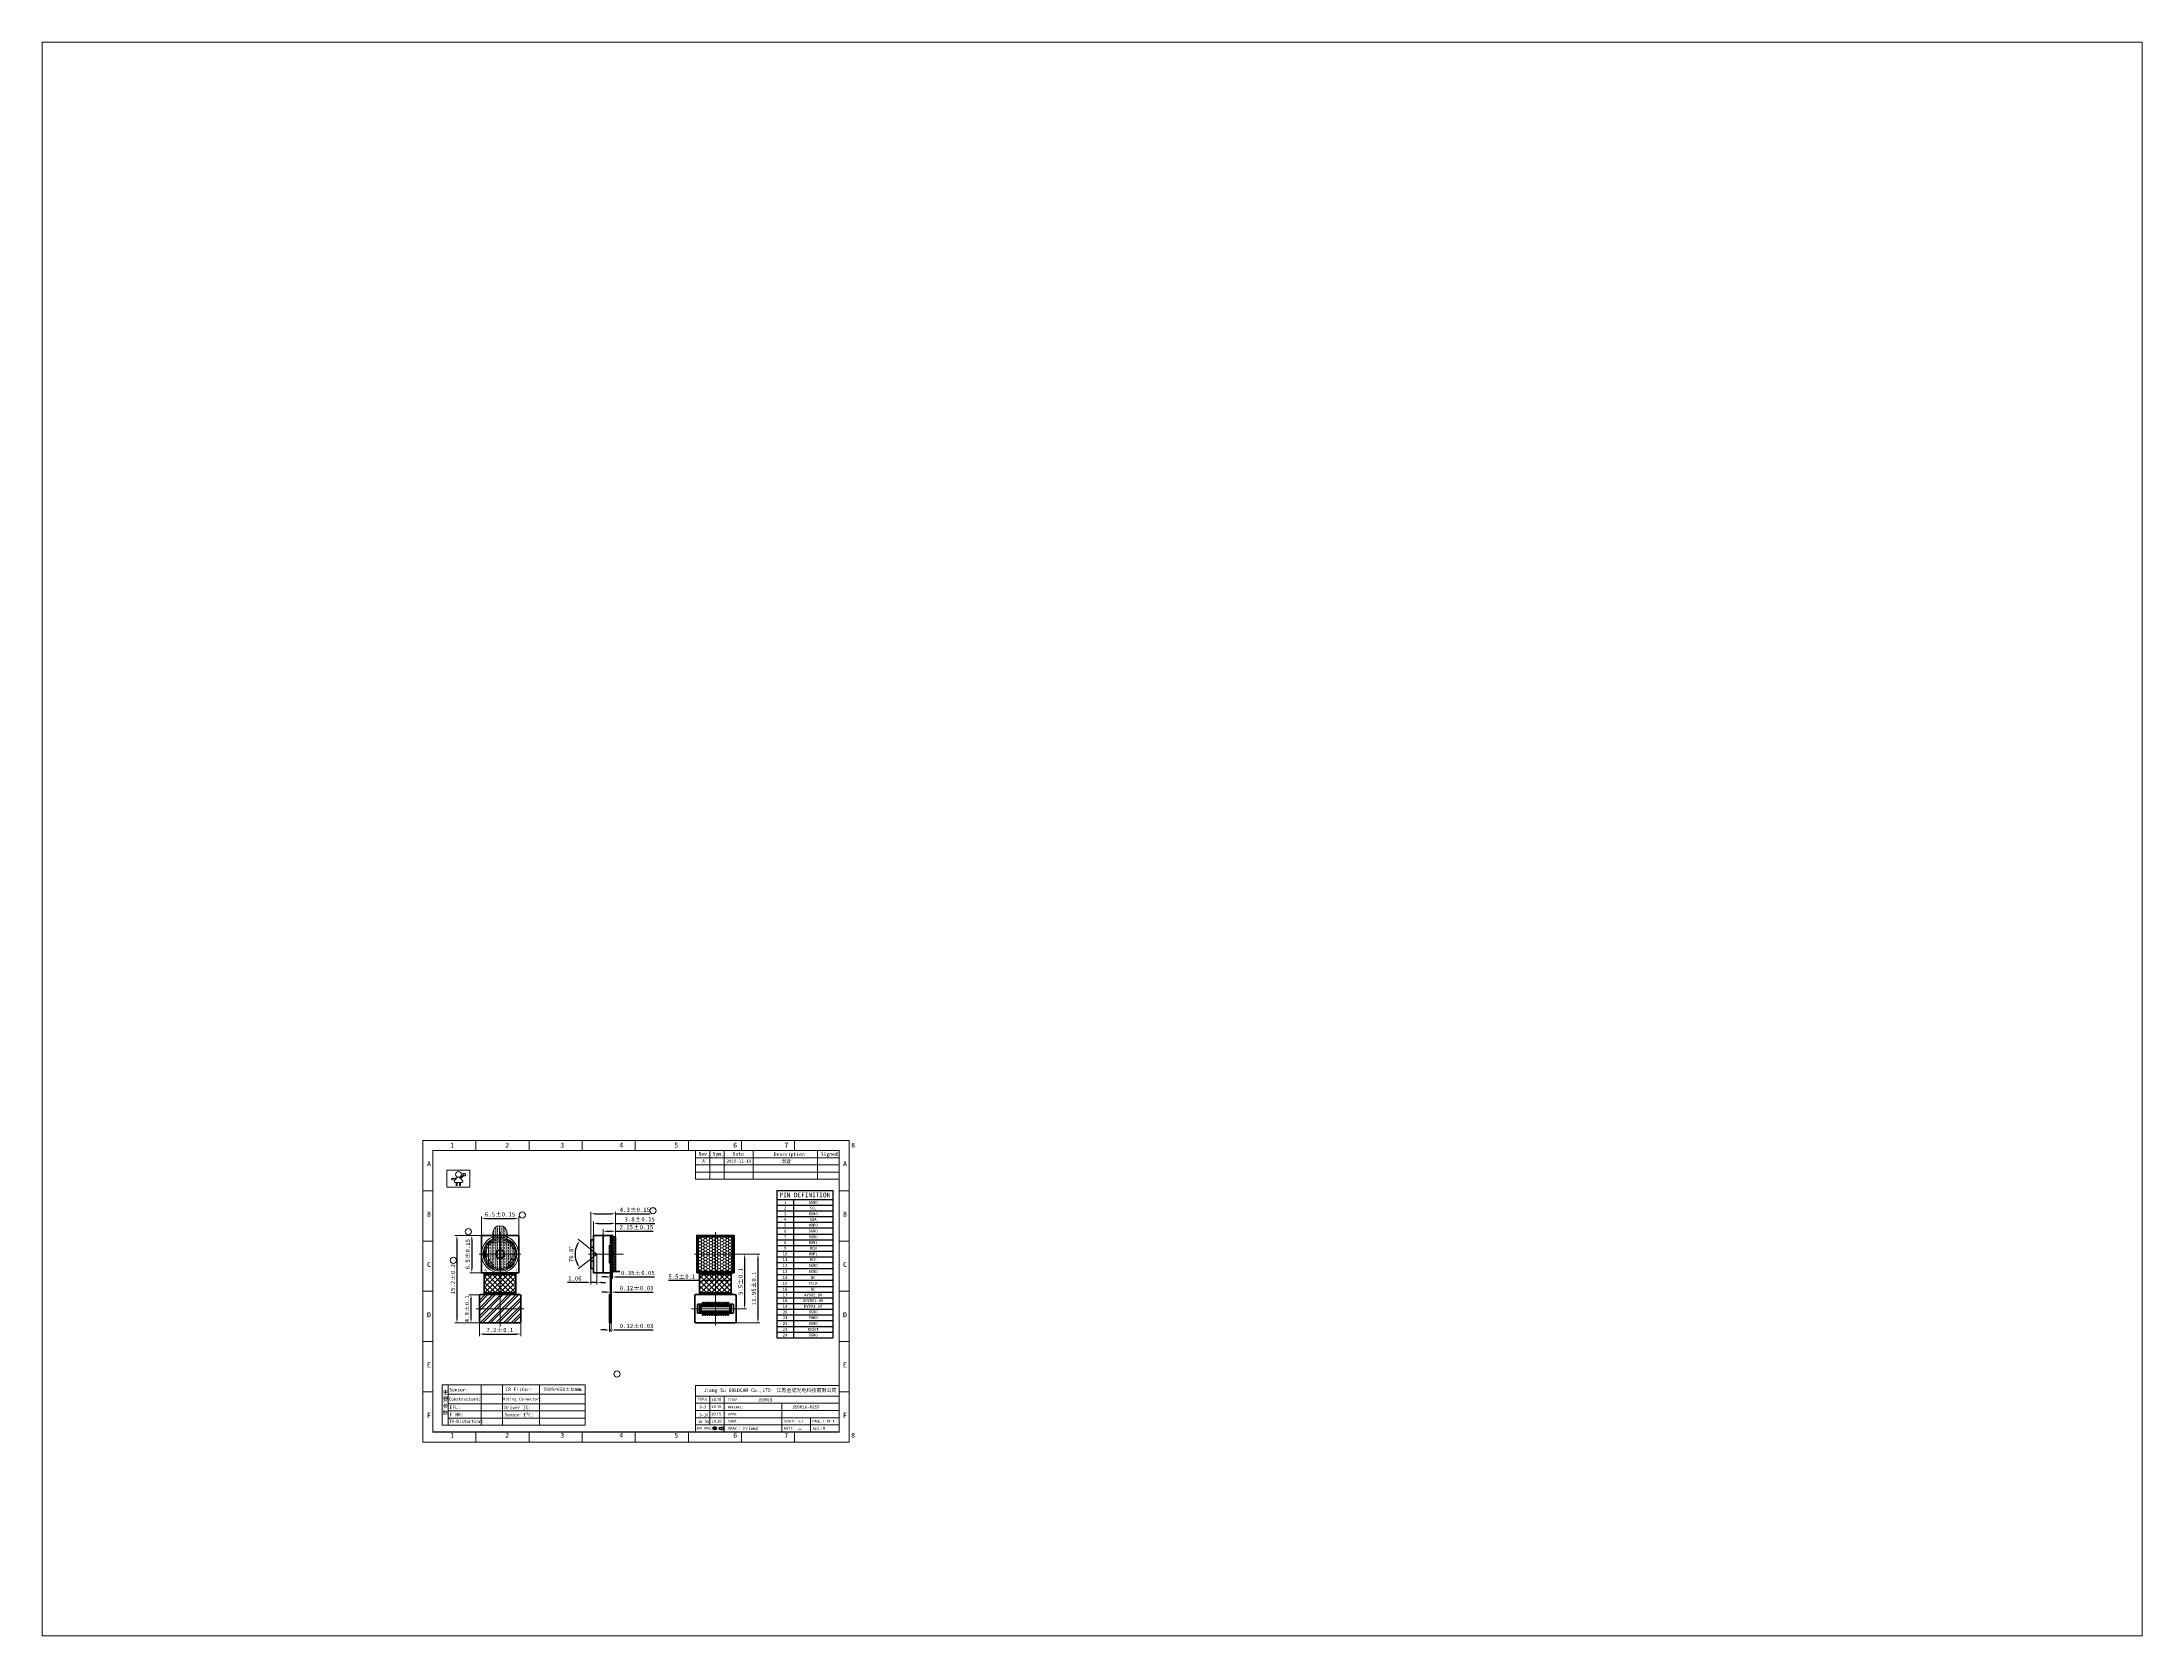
# Paper-space layout '布局' of a CAD drawing. Header units: millimetres. Extents: x 26 to 231, y 20 to 176.
# The model-space entities are those that its viewports show. They can reach past a viewport. Long polylines and large blocks are cut down to what shows.
import ezdxf
from ezdxf.enums import TextEntityAlignment as Align

# ---------------------------------------------------------------- set-up
doc = ezdxf.new("R2010")
doc.units = ezdxf.units.MM
for name, pattern in [('CENTER', [0.6, 0.375, -0.075, 0.075, -0.075]), ('CENTER2', [28.575, 19.05, -3.175, 3.175, -3.175]), ('HIDDEN2', [4.7625, 3.175, -1.5875])]:
    doc.linetypes.add(name, pattern=pattern)
doc.layers.get('0').update_dxf_attribs({"color": 6, "lineweight": 30})
doc.layers.get('Defpoints').update_dxf_attribs({"color": 1, "lineweight": 0})
for name, color, linetype, lineweight in [('中心线', 1, 'CENTER2', 0), ('剖面线', 2, 'Continuous', 0), ('文字', 3, 'Continuous', 0), ('文字 @ 0.2 (2)', 3, 'Continuous', 0), ('文字 @ 1', 3, 'Continuous', 0), ('标注', 3, 'Continuous', 0), ('粗实线', 7, 'Continuous', 30), ('细实线', 7, 'Continuous', 0), ('虚线', 8, 'HIDDEN2', 0), ('轮廓线', 7, 'Continuous', 35)]:
    doc.layers.add(name, color=color, linetype=linetype, lineweight=lineweight)
doc.styles.add('Pad', font='msyh.ttf')
doc.styles.add('ROMANS', font='romans.shx')
doc.styles.get("Standard").update_dxf_attribs({"font": ''})
doc.styles.add('宋体', font='', dxfattribs={"width": 0.75})
doc.styles.get('Standard').set_extended_font_data('SimSun')
doc.styles.get('宋体').set_extended_font_data('SimSun')
doc.dimstyles.new('ISO-25', dxfattribs={"dimtxt": 0.75, "dimasz": 0.75, "dimexe": 0.35, "dimexo": 0, "dimgap": 0.3, "dimtad": 1, "dimdsep": 46, "dimtxsty": 'Standard', "dimcen": 2.5, "dimadec": 0, "dimazin": 0, "dimtfac": 1, "dimtmove": 0, "dimatfit": 3, "dimfxl": 1, "dimlwe": 0, "dimarcsym": 0})

# ---------------------------------------------------------------- blocks, each defined once
blk = doc.blocks.new('shijiao')
at = {"color": 1, "linetype": 'CENTER'}
for p, q in [((584.41, 226.98), (585.95, 226.98)), ((585.11, 227.65), (585.11, 226.31)), ((586.19, 226.98), (587.93, 226.98))]:
    blk.add_line(p, q, dxfattribs=at)
at = {"color": 3, "linetype": 'Continuous', "lineweight": 30}
for p, q in [((586.38, 227.25), (587.61, 227.47)), ((586.38, 227.25), (586.38, 226.71)), ((586.38, 226.71), (587.61, 226.48)), ((587.61, 227.47), (587.61, 226.48))]:
    blk.add_line(p, q, dxfattribs=at)
for radius in [0.497, 0.271]:
    blk.add_circle((585.11, 226.98), radius, dxfattribs=at)
blk = doc.blocks.new('tukuang')
at = {"color": 6, "const_width": 0.188}
blk.add_lwpolyline([(1.75, 1.77), (1.75, 50.77), (72.5, 50.77), (72.5, 1.77), (1.75, 1.77)], dxfattribs=at)
at = {"color": 6}
blk.add_lwpolyline([(1.75, 50.77), (72.5, 50.77), (72.5, 1.77), (1.75, 1.77)], close=True, dxfattribs=at)
at = {"layer": '细实线', "color": 6}
for p, q in [((9.25, 52.52), (9.25, 50.77)), ((18.5, 52.52), (18.5, 50.77)), ((27.75, 52.52), (27.75, 50.77)), ((37, 52.52), (37, 50.77)), ((46.25, 52.52), (46.25, 50.77)), ((55.5, 52.52), (55.5, 50.77)), ((64.75, 52.52), (64.75, 50.77)), ((47.5, 49.52), (72.5, 49.52)), ((47.5, 48.27), (72.5, 48.27)), ((50, 45.77), (50, 50.77)), ((52.5, 45.77), (52.5, 50.77)), ((57.5, 45.77), (57.5, 50.77)), ((68.75, 45.77), (68.75, 50.77)), ((47.5, 47.02), (72.5, 47.02)), ((0, 43.77), (1.75, 43.77)), ((74.25, 43.77), (72.5, 43.77)), ((0, 35.02), (1.75, 35.02)), ((74.25, 35.02), (72.5, 35.02)), ((0, 26.27), (1.82, 26.27)), ((74.25, 26.27), (72.5, 26.27)), ((0, 17.52), (1.75, 17.52)), ((74.25, 17.52), (72.5, 17.52)), ((0, 8.77), (1.75, 8.77)), ((47.5, 8.02), (72.5, 8.02)), ((50, 3.02), (50, 8.02)), ((52.5, 1.77), (52.5, 8.02)), ((74.25, 8.77), (72.5, 8.77)), ((47.5, 6.77), (72.5, 6.77)), ((47.5, 5.52), (72.5, 5.52)), ((47.5, 4.27), (72.5, 4.27)), ((62.5, 1.77), (62.5, 6.77)), ((67.5, 1.77), (67.5, 4.27)), ((9.25, 0.02), (9.25, 1.77)), ((18.5, 0.02), (18.5, 1.77)), ((27.75, 0.02), (27.75, 1.77)), ((37, 0.02), (37, 1.77)), ((37.5, 1.77), (72.5, 1.77)), ((46.25, 0.02), (46.25, 1.77)), ((47.5, 3.02), (72.5, 3.02)), ((52.5, 1.77), (72.5, 1.77)), ((55.5, 0.02), (55.5, 1.77)), ((64.75, 0.02), (64.75, 1.77))]:
    blk.add_line(p, q, dxfattribs=at)
for points in [[(0, 0.02), (74.25, 0.02), (74.25, 52.52), (0, 52.52)], [(72.5, 50.77), (47.5, 50.77), (47.5, 45.77), (72.5, 45.77)], [(72.5, 1.77), (47.5, 1.77), (47.5, 9.89), (72.5, 9.89)]]:
    blk.add_lwpolyline(points, close=True, dxfattribs=at)
at = {"layer": '细实线', "color": 6, "xscale": 0.5686228519427913, "yscale": 0.5686228519428063, "zscale": 0.5686228519428063}
blk.add_blockref('shijiao', (-281.85, -126.65), dxfattribs=at)
at = {"layer": '文字 @ 1', "color": 6, "lineweight": -3, "char_height": 0.5, "width": 2, "attachment_point": 5}
for s, insert in [('Hole', (48.77, 7.53)), ('10-30', (48.89, 3.57)), ('3-10', (48.94, 4.75)), ('0-3', (48.77, 6.15))]:
    blk.add_mtext(s, dxfattribs=dict(at, insert=insert))
at = {"layer": '文字 @ 1', "color": 6, "char_height": 0.5, "width": 2, "attachment_point": 5, "style": 'Pad'}
for s, insert in [('%%P0.10', (51.12, 7.42)), ('%%P0.15', (51.1, 4.92)), ('%%P0.10', (51.12, 6.19)), ('%%P0.20', (51.15, 3.63))]:
    blk.add_mtext(s, dxfattribs=dict(at, insert=insert))
at = {"layer": '细实线', "color": 6}
for s, height, p in [('Jiang Su GOLDCAM Co.,LTD  江苏金成光电科技有限公司', 0.625, (48.85, 8.73)), ('TITLE：', 0.438, (53.06, 7.15)), ('MATERAL：', 0.438, (53.1, 5.89)), ('APPD：', 0.438, (53.17, 4.65)), ('CHKD.：', 0.438, (53.18, 3.45)), ('SCALE：', 0.438, (62.91, 3.43)), ('PAGE：', 0.438, (67.86, 3.45)), ('DRAW.：', 0.438, (53.22, 2.21)), ('UNIT：', 0.438, (62.94, 2.16)), ('REV.：', 0.438, (67.93, 2.13))]:
    blk.add_text(s, height=height, dxfattribs=at).set_placement(p)
at = {"layer": '细实线', "color": 6, "char_height": 0.875, "attachment_point": 1}
for s, insert, width in [('{\\fFangSong|b0|i0|c134|p49;1             2             3              4             5              6            7                8}', (4.77, 52.14), 95.0574), ('{\\fFangSong|b0|i0|c134|p49;A\\P\\P\\P\\P\\P\\PB\\P\\P\\P\\P\\P\\PC\\P\\P\\P\\P\\P\\PD\\P\\P\\P\\P\\P\\PE\\P\\P\\P\\P\\P\\PF}', (0.73, 48.89), 1.3102), ('{\\fFangSong|b0|i0|c134|p49;A\\P\\P\\P\\P\\P\\PB\\P\\P\\P\\P\\P\\PC\\P\\P\\P\\P\\P\\PD\\P\\P\\P\\P\\P\\PE\\P\\P\\P\\P\\P\\PF}', (73.17, 48.89), 1.3102), ('{\\fFangSong|b0|i0|c134|p49;1             2             3              4             5              6            7                8}', (4.77, 1.65), 95.0574)]:
    blk.add_mtext(s, dxfattribs=dict(at, insert=insert, width=width))
at = {"layer": '细实线', "color": 6, "lineweight": 18, "attachment_point": 1, "style": 'ROMANS'}
for s, insert, char_height, width in [('{\\fSimSun|b0|i0|c0|p2;\\C256;Rev.}', (48.01, 50.49), 0.625, 0.9948), ('{\\fSimSun|b0|i0|c0|p2;\\C256;Sym.}', (50.46, 50.5), 0.625, 0.9948), ('{\\fSimSun|b0|i0|c0|p2;\\C256;Data}', (53.94, 50.49), 0.625, 0.9948), ('{\\fSimSun|b0|i0|c134|p2;\\C256;Description}', (61.12, 50.44), 0.625, 0.9948), ('{\\fSimSun|b0|i0|c0|p2;\\C256;Signed}', (69.3, 50.47), 0.625, 0.9948), ('{\\fSimSun|b0|i0|c134|p2;3RD ANGLE}', (47.61, 2.67), 0.4375, 3.9297)]:
    blk.add_mtext(s, dxfattribs=dict(at, insert=insert, char_height=char_height, width=width))
at = {"layer": '细实线', "color": 6}
for tag, p in [('版本2', (48.8, 47.65)), ('版本1', (48.88, 48.95)), ('变更日期1', (55.05, 48.93)), ('变更日期2', (55.05, 47.72)), ('变更内容1', (63.3, 48.87)), ('变更内容2', (63.31, 47.6)), ('标记1', (70.5, 48.96)), ('标记2', (70.54, 47.68)), ('变更日期3', (55.05, 46.44)), ('变更内容3', (63.35, 46.39)), ('标记3', (70.55, 46.4)), ('品名', (59.6, 7.38)), ('类别', (66.69, 6.12))]:
    blk.add_attdef(tag, text='', height=0.55, dxfattribs=at).set_placement(p, align=Align.MIDDLE_CENTER)
blk.add_attdef('版本3', text='', height=0.55, dxfattribs=at).set_placement((48.8, 46.44), align=Align.MIDDLE)
for tag, p in [('审核', (55.76, 3.64)), ('核准', (55.88, 4.87)), ('绘图', (55.79, 2.4)), ('版本', (69.65, 2.45))]:
    blk.add_attdef(tag, text='', height=0.55, dxfattribs=at).set_placement(p, align=Align.MIDDLE_LEFT)
for tag, p, height in [('比例', (65.29, 3.38), 0.438), ('页码', (69.65, 3.44), 0.438), ('单位', (65.34, 2.06), 0.375)]:
    blk.add_attdef(tag, p, '', height=height, dxfattribs=at)
blk = doc.blocks.new('*T34')
at = {"layer": '文字', "color": 0, "linetype": 'ByBlock', "lineweight": -2}
for p, q in [((0, 0), (9.77, 0)), ((0, 0), (0, -25.67)), ((9.77, 0), (9.77, -25.67)), ((0, -1.61), (9.77, -1.61)), ((0, -2.6), (9.77, -2.6)), ((0, -3.58), (9.77, -3.58)), ((2.88, -1.61), (2.88, -25.67)), ((0, -4.57), (9.77, -4.57)), ((0, -5.56), (9.77, -5.56)), ((0, -6.54), (9.77, -6.54)), ((0, -7.61), (9.77, -7.61)), ((0, -8.6), (9.77, -8.6)), ((0, -9.58), (9.77, -9.58)), ((0, -10.57), (9.77, -10.57)), ((0, -11.55), (9.77, -11.55)), ((0, -12.54), (9.77, -12.54)), ((0, -13.61), (9.77, -13.61)), ((0, -14.67), (9.77, -14.67)), ((0, -15.66), (9.77, -15.66)), ((0, -16.73), (9.77, -16.73)), ((0, -17.71), (9.77, -17.71)), ((0, -18.7), (9.77, -18.7)), ((0, -19.68), (9.77, -19.68)), ((0, -20.67), (9.77, -20.67)), ((0, -21.66), (9.77, -21.66)), ((0, -22.64), (9.77, -22.64)), ((0, -23.7), (9.77, -23.7)), ((0, -24.69), (9.77, -24.69)), ((0, -25.67), (9.77, -25.67))]:
    blk.add_line(p, q, dxfattribs=at)
at = {"layer": '文字', "color": 0, "attachment_point": 5}
for s, insert, char_height, width in [('{\\C256;PIN DEFINITION}', (4.88, -0.81), 0.8066, 9.2288), ('2', (1.44, -3.09), 0.538, 2.615), ('1', (1.44, -2.11), 0.538, 2.615), ('DGND', (6.33, -2.11), 0.5, 6.6137), ('SCL', (6.33, -3.09), 0.5, 6.6137), ('3', (1.44, -4.08), 0.538, 2.615), ('4', (1.44, -5.06), 0.538, 2.615), ('5', (1.44, -6.05), 0.538, 2.615), ('6', (1.44, -7.08), 0.538, 2.615), ('MDN0', (6.33, -4.08), 0.5, 6.6137), ('MDP0', (6.33, -6.05), 0.5, 6.6137), ('DGND', (6.33, -7.08), 0.5, 6.6137), ('SDA', (6.33, -5.06), 0.5, 6.6137), ('10', (1.44, -11.06), 0.538, 2.615), ('8', (1.44, -9.09), 0.538, 2.615), ('7', (1.44, -8.1), 0.538, 2.615), ('9', (1.44, -10.07), 0.538, 2.615), ('MDN1', (6.33, -9.09), 0.5, 6.6137), ('MDP1', (6.33, -11.06), 0.5, 6.6137), ('DGND', (6.33, -8.1), 0.5, 6.6137), ('MCN', (6.33, -10.07), 0.5, 6.6137), ('11', (1.44, -12.05), 0.538, 2.615), ('12', (1.44, -13.07), 0.538, 2.615), ('13', (1.44, -14.14), 0.538, 2.615), ('AGND', (6.33, -14.14), 0.5, 6.6137), ('DGND', (6.33, -13.07), 0.5, 6.6137), ('MCP', (6.33, -12.05), 0.5, 6.6137), ('14', (1.44, -15.17), 0.538, 2.615), ('15', (1.44, -16.19), 0.538, 2.615), ('16', (1.44, -17.22), 0.538, 2.615), ('17', (1.44, -18.21), 0.538, 2.615), ('AVDD2.8V', (6.33, -18.21), 0.5, 6.6137), ('XCLK', (6.33, -16.19), 0.5, 6.6137), ('NC', (6.33, -15.17), 0.5, 6.6137), ('NC', (6.33, -17.22), 0.5, 6.6137), ('20', (1.44, -21.16), 0.538, 2.615), ('21', (1.44, -22.15), 0.538, 2.615), ('18', (1.44, -19.19), 0.538, 2.615), ('19', (1.44, -20.18), 0.538, 2.615), ('DOVDD1.8V', (6.33, -19.19), 0.5, 6.6137), ('DVDD1.2V', (6.33, -20.18), 0.5, 6.6137), ('DGND', (6.33, -21.16), 0.5, 6.6137), ('PWDN', (6.33, -22.15), 0.5, 6.6137), ('22', (1.44, -23.17), 0.538, 2.615), ('23', (1.44, -24.19), 0.538, 2.615), ('24', (1.44, -25.18), 0.538, 2.615), ('RESET', (6.33, -24.19), 0.5, 6.6137), ('DGND', (6.33, -23.17), 0.5, 6.6137), ('DGND', (6.33, -25.18), 0.5, 6.6137)]:
    blk.add_mtext(s, dxfattribs=dict(at, insert=insert, char_height=char_height, width=width))
blk = doc.blocks.new('canshu')
at = {"layer": '文字'}
for p, q in [((3.47, 9.34), (3.47, 2.3)), ((28.39, 9.34), (3.47, 9.34)), ((4.49, 9.34), (4.49, 2.3)), ((4.49, 7.69), (28.39, 7.69)), ((10.24, 9.34), (10.24, 2.3)), ((13.99, 9.34), (13.99, 2.3)), ((20.4, 9.34), (20.4, 2.3)), ((28.39, 2.3), (28.39, 9.34)), ((4.49, 6.04), (28.39, 6.04)), ((4.49, 4.8), (28.39, 4.8)), ((3.47, 2.3), (28.39, 2.3)), ((4.49, 3.55), (28.39, 3.55))]:
    blk.add_line(p, q, dxfattribs=at)
at = {"layer": '文字', "attachment_point": 1, "style": '宋体'}
for s, insert, char_height, width in [('{\\W1;主要参数}', (3.53, 8.36), 0.7, 0.6871), ('{\\W1;Sensor:}', (4.71, 8.78), 0.6, 0.6871), ('{\\W1;IR Filter:}', (14.48, 8.83), 0.6, 4.9371), ('{\\W1;T50%=650%%P10mm}', (21.12, 8.85), 0.6, 4.9371), ('{\\W1;Constructure:}', (4.62, 7.13), 0.55, 0.6871), ('{\\W1;EFL:}', (4.77, 5.72), 0.6, 0.6871), ('{\\W1;F NO:}', (4.79, 4.46), 0.6, 2.8821), ('{\\W1;Mating Connector:}', (14.07, 7.1), 0.5, 7.4438), ('{\\W1;Driver IC:}', (14.27, 5.68), 0.6, 4.3312), ('{\\W1;Sensor I²C:}', (14.31, 4.43), 0.6, 5.489), ('{\\W1;TV-Distortion：}', (4.67, 3.25), 0.55, 2.8821)]:
    blk.add_mtext(s, dxfattribs=dict(at, insert=insert, char_height=char_height, width=width))
at = {"layer": '文字'}
for tag, p, height in [('SENSOR', (10.99, 8.06), 0.6), ('CONSTRUCTURE', (11.07, 6.51), 0.5), ('EFL', (11.2, 5.08), 0.6), ('FNO', (11.24, 3.76), 0.6), ('CONNECTOR', (21, 6.52), 0.6), ('DRIVERIC', (21.11, 5.01), 0.6), ('SENSORI2C', (21.15, 3.74), 0.6), ('TV', (11.27, 2.6), 0.6)]:
    blk.add_attdef(tag, p, '', height=height, dxfattribs=at)
blk = doc.blocks.new('*U54')
at = {"layer": '文字'}
ref = blk.add_blockref('canshu', (-0.09, 0.66), dxfattribs=at)
ref.add_attrib('SENSOR', 'OV5670', (10.91, 8.72), dxfattribs={"layer": '文字 @ 0.2 (2)', "height": 0.5})
ref.add_attrib('CONSTRUCTURE', '3P', (10.99, 7.17), dxfattribs={"layer": '文字 @ 0.2 (2)', "height": 0.5})
ref.add_attrib('EFL', '2.26', (11.12, 5.74), dxfattribs={"layer": '文字 @ 0.2 (2)', "height": 0.5})
ref.add_attrib('FNO', '2.2', (11.16, 4.43), dxfattribs={"layer": '文字 @ 0.2 (2)', "height": 0.5})
ref.add_attrib('TV', '<1.5%', (11.18, 3.26), dxfattribs={"layer": '文字 @ 0.2 (2)', "height": 0.5})
ref.add_attrib('CONNECTOR', 'QG1324421Y-M08-7H', (20.92, 7.19), dxfattribs={"layer": '文字 @ 0.2 (2)', "height": 0.5})
ref.add_attrib('DRIVERIC', 'NC', (21.02, 5.68), dxfattribs={"layer": '文字 @ 0.2 (2)', "height": 0.5})
blk = doc.blocks.new('*D38')
at = {"layer": 'Defpoints', "color": 0}
for p in [(16.7, 38.96), (10.2, 35.98), (16.7, 35.98)]:
    blk.add_point(p, dxfattribs=at)
at = {"layer": '标注', "color": 0, "lineweight": 0}
for p, q in [((10.2, 35.98), (10.2, 39.31)), ((16.7, 35.98), (16.7, 39.31))]:
    blk.add_line(p, q, dxfattribs=at)
at = {"layer": '标注', "color": 0, "lineweight": -2}
blk.add_line((10.95, 38.96), (15.95, 38.96), dxfattribs=at)
at = {"layer": '标注', "color": 0}
for points in [[(10.95, 39.08), (10.95, 38.83), (10.2, 38.96)], [(15.95, 39.08), (15.95, 38.83), (16.7, 38.96)]]:
    blk.add_solid(points, dxfattribs=at)
at = {"layer": '标注', "color": 0, "insert": (13.45, 39.66), "char_height": 0.75, "attachment_point": 5}
blk.add_mtext('6.5±0.15', dxfattribs=at)
blk = doc.blocks.new('*D39')
at = {"layer": 'Defpoints', "color": 0}
for p in [(10.2, 35.98), (8.53, 29.48), (10.2, 29.48)]:
    blk.add_point(p, dxfattribs=at)
at = {"layer": '标注', "color": 0, "lineweight": 0}
for p, q in [((10.2, 35.98), (8.18, 35.98)), ((10.2, 29.48), (8.18, 29.48))]:
    blk.add_line(p, q, dxfattribs=at)
at = {"layer": '标注', "color": 0, "lineweight": -2}
blk.add_line((8.53, 35.23), (8.53, 30.23), dxfattribs=at)
at = {"layer": '标注', "color": 0}
for points in [[(8.41, 35.23), (8.66, 35.23), (8.53, 35.98)], [(8.41, 30.23), (8.66, 30.23), (8.53, 29.48)]]:
    blk.add_solid(points, dxfattribs=at)
at = {"layer": '标注', "color": 0, "insert": (7.83, 32.73), "char_height": 0.75, "attachment_point": 5, "rotation": 90}
blk.add_mtext('6.5±0.15', dxfattribs=at)
blk = doc.blocks.new('*D35')
at = {"layer": 'Defpoints', "color": 0}
for p in [(54.56, 32.73), (54.16, 20.78), (58.35, 20.78)]:
    blk.add_point(p, dxfattribs=at)
at = {"layer": '标注', "color": 0, "lineweight": 0}
for p, q in [((54.56, 32.73), (58.7, 32.73)), ((54.16, 20.78), (58.7, 20.78))]:
    blk.add_line(p, q, dxfattribs=at)
at = {"layer": '标注', "color": 0, "lineweight": -2}
blk.add_line((58.35, 31.98), (58.35, 21.53), dxfattribs=at)
at = {"layer": '标注', "color": 0}
for points in [[(58.23, 31.98), (58.48, 31.98), (58.35, 32.73)], [(58.23, 21.53), (58.48, 21.53), (58.35, 20.78)]]:
    blk.add_solid(points, dxfattribs=at)
at = {"layer": '标注', "color": 0, "insert": (57.65, 26.77), "char_height": 0.75, "attachment_point": 5, "rotation": 90}
blk.add_mtext('11.95±0.1', dxfattribs=at)
blk = doc.blocks.new('*D36')
at = {"layer": 'Defpoints', "color": 0}
for p in [(9.85, 20.78), (17.05, 20.78), (17.05, 18.83)]:
    blk.add_point(p, dxfattribs=at)
at = {"layer": '标注', "color": 0, "lineweight": 0}
for p, q in [((9.85, 20.78), (9.85, 18.48)), ((17.05, 20.78), (17.05, 18.48))]:
    blk.add_line(p, q, dxfattribs=at)
at = {"layer": '标注', "color": 0, "lineweight": -2}
blk.add_line((10.6, 18.83), (16.3, 18.83), dxfattribs=at)
at = {"layer": '标注', "color": 0}
for points in [[(10.6, 18.95), (10.6, 18.7), (9.85, 18.83)], [(16.3, 18.95), (16.3, 18.7), (17.05, 18.83)]]:
    blk.add_solid(points, dxfattribs=at)
at = {"layer": '标注', "color": 0, "insert": (13.41, 19.53), "char_height": 0.75, "attachment_point": 5}
blk.add_mtext('7.2±0.1', dxfattribs=at)
blk = doc.blocks.new('*D40')
at = {"layer": 'Defpoints', "color": 0}
for p in [(32.49, 21.03), (32.81, 21.03), (32.81, 19.54)]:
    blk.add_point(p, dxfattribs=at)
at = {"layer": '标注', "color": 0, "lineweight": -2}
for p, q in [((31.74, 19.54), (30.99, 19.54)), ((32.49, 19.54), (32.81, 19.54)), ((33.56, 19.54), (40.12, 19.54))]:
    blk.add_line(p, q, dxfattribs=at)
at = {"layer": '标注', "color": 0, "lineweight": 0}
for p, q in [((32.49, 21.03), (32.49, 19.19)), ((32.81, 21.03), (32.81, 19.19))]:
    blk.add_line(p, q, dxfattribs=at)
at = {"layer": '标注', "color": 0}
for points in [[(31.74, 19.66), (31.74, 19.41), (32.49, 19.54)], [(33.56, 19.66), (33.56, 19.41), (32.81, 19.54)]]:
    blk.add_solid(points, dxfattribs=at)
at = {"layer": '标注', "color": 0, "insert": (37.22, 20.24), "char_height": 0.75, "attachment_point": 5}
blk.add_mtext('0.32±0.03', dxfattribs=at)
blk = doc.blocks.new('*D41')
at = {"layer": 'Defpoints', "color": 0}
for p in [(32.69, 29.48), (33.04, 29.48), (33.04, 28.76)]:
    blk.add_point(p, dxfattribs=at)
at = {"layer": '标注', "color": 0, "lineweight": 0}
for p, q in [((32.69, 29.48), (32.69, 28.41)), ((33.04, 29.48), (33.04, 28.41))]:
    blk.add_line(p, q, dxfattribs=at)
at = {"layer": '标注', "color": 0, "lineweight": -2}
for p, q in [((31.94, 28.76), (31.19, 28.76)), ((32.69, 28.76), (33.04, 28.76)), ((33.79, 28.76), (40.35, 28.76))]:
    blk.add_line(p, q, dxfattribs=at)
at = {"layer": '标注', "color": 0}
for points in [[(31.94, 28.89), (31.94, 28.64), (32.69, 28.76)], [(33.79, 28.89), (33.79, 28.64), (33.04, 28.76)]]:
    blk.add_solid(points, dxfattribs=at)
at = {"layer": '标注', "color": 0, "insert": (37.45, 29.47), "char_height": 0.75, "attachment_point": 5}
blk.add_mtext('0.35±0.05', dxfattribs=at)
blk = doc.blocks.new('dfgd')
at = {"layer": '细实线'}
h = blk.add_hatch(dxfattribs=at)
h.set_pattern_fill('ANSI33', color=5, scale=0.1, angle=45, style=0)
h.paths.add_polyline_path([(528.88, 231.87), (528.88, 230.62, 1), (531.38, 230.62), (531.38, 231.87, 4.159592)])
for p, q in [((528.88, 230.62), (528.88, 231.87)), ((531.38, 230.62), (531.38, 231.87))]:
    blk.add_line(p, q, dxfattribs=at)
for centre, radius, start, end in [((530.13, 234.32), 2.75, 297.0357, 242.9643), ((530.13, 230.62), 1.25, 180, 360)]:
    blk.add_arc(centre, radius, start, end, dxfattribs=at)
blk = doc.blocks.new('*D37')
at = {"layer": 'Defpoints', "color": 0}
for p in [(48.21, 27.88), (53.71, 28.14), (53.71, 27.88)]:
    blk.add_point(p, dxfattribs=at)
at = {"layer": '标注', "color": 0, "lineweight": -2}
for p, q in [((48.21, 28.14), (42.76, 28.14)), ((52.96, 28.14), (48.96, 28.14))]:
    blk.add_line(p, q, dxfattribs=at)
at = {"layer": '标注', "color": 0, "lineweight": 0}
for p, q in [((48.21, 27.88), (48.21, 28.49)), ((53.71, 27.88), (53.71, 28.49))]:
    blk.add_line(p, q, dxfattribs=at)
at = {"layer": '标注', "color": 0}
for points in [[(48.96, 28.27), (48.96, 28.02), (48.21, 28.14)], [(52.96, 28.27), (52.96, 28.02), (53.71, 28.14)]]:
    blk.add_solid(points, dxfattribs=at)
at = {"layer": '标注', "color": 0, "insert": (45.11, 28.84), "char_height": 0.75, "attachment_point": 5}
blk.add_mtext('5.5±0.1', dxfattribs=at)
blk = doc.blocks.new('*D42')
at = {"layer": 'Defpoints', "color": 0}
for p in [(29.26, 39.76), (29.26, 35.23), (33.54, 35.73)]:
    blk.add_point(p, dxfattribs=at)
at = {"layer": '标注', "color": 0, "lineweight": 0}
for p, q in [((29.26, 35.23), (29.26, 40.11)), ((33.54, 35.73), (33.54, 40.11))]:
    blk.add_line(p, q, dxfattribs=at)
at = {"layer": '标注', "color": 0, "lineweight": -2}
for p, q in [((30.01, 39.76), (32.79, 39.76)), ((33.54, 39.76), (39.58, 39.76))]:
    blk.add_line(p, q, dxfattribs=at)
at = {"layer": '标注', "color": 0}
for points in [[(30.01, 39.88), (30.01, 39.63), (29.26, 39.76)], [(32.79, 39.88), (32.79, 39.63), (33.54, 39.76)]]:
    blk.add_solid(points, dxfattribs=at)
at = {"layer": '标注', "color": 0, "insert": (36.93, 40.46), "char_height": 0.75, "attachment_point": 5}
blk.add_mtext('4.3±0.15', dxfattribs=at)
blk = doc.blocks.new('*D43')
at = {"layer": 'Defpoints', "color": 0}
for p in [(32.69, 28.12), (32.81, 28.12), (32.81, 26.12)]:
    blk.add_point(p, dxfattribs=at)
at = {"layer": '标注', "color": 0, "lineweight": -2}
for p, q in [((31.94, 26.12), (31.19, 26.12)), ((32.69, 26.12), (32.81, 26.12)), ((33.56, 26.12), (40.12, 26.12))]:
    blk.add_line(p, q, dxfattribs=at)
at = {"layer": '标注', "color": 0, "lineweight": 0}
for p, q in [((32.69, 28.12), (32.69, 25.77)), ((32.81, 28.12), (32.81, 25.77))]:
    blk.add_line(p, q, dxfattribs=at)
at = {"layer": '标注', "color": 0}
for points in [[(31.94, 26.24), (31.94, 25.99), (32.69, 26.12)], [(33.56, 26.24), (33.56, 25.99), (32.81, 26.12)]]:
    blk.add_solid(points, dxfattribs=at)
at = {"layer": '标注', "color": 0, "insert": (37.22, 26.82), "char_height": 0.75, "attachment_point": 5}
blk.add_mtext('0.12±0.03', dxfattribs=at)
blk = doc.blocks.new('*D44')
at = {"layer": 'Defpoints', "color": 0}
for p in [(10.2, 35.98), (5.94, 20.78), (10.2, 20.78)]:
    blk.add_point(p, dxfattribs=at)
at = {"layer": '标注', "color": 0, "lineweight": 0}
for p, q in [((10.2, 35.98), (5.59, 35.98)), ((10.2, 20.78), (5.59, 20.78))]:
    blk.add_line(p, q, dxfattribs=at)
at = {"layer": '标注', "color": 0, "lineweight": -2}
blk.add_line((5.94, 35.23), (5.94, 21.53), dxfattribs=at)
at = {"layer": '标注', "color": 0}
for points in [[(5.82, 35.23), (6.07, 35.23), (5.94, 35.98)], [(5.82, 21.53), (6.07, 21.53), (5.94, 20.78)]]:
    blk.add_solid(points, dxfattribs=at)
at = {"layer": '标注', "color": 0, "insert": (5.24, 28.38), "char_height": 0.75, "attachment_point": 5, "rotation": 90}
blk.add_mtext('15.2±0.2', dxfattribs=at)
blk = doc.blocks.new('hgjgj')
at = {"color": 0, "lineweight": 0}
for points in [[(114.77, 60.13), (114.71, 60.11), (114.65, 60.08), (114.61, 60.04), (114.58, 59.98), (114.57, 59.92)], [(114.57, 53.82), (114.57, 59.92)], [(114.77, 60.13), (120.87, 60.13)], [(116.62, 58.95), (116.58, 58.99), (116.53, 59), (116.48, 58.99)], [(116.7, 58.82), (116.62, 58.95)], [(116.7, 58.82), (116.73, 58.78), (116.78, 58.77), (116.82, 58.78)], [(118.81, 58.78), (118.6, 58.88), (118.38, 58.95), (118.16, 59), (117.93, 59.02), (117.7, 59.02), (117.48, 58.99), (117.25, 58.95), (117.03, 58.88), (116.82, 58.78)], [(118.81, 58.78), (118.86, 58.77), (118.9, 58.78), (118.94, 58.82)], [(118.94, 58.82), (119.02, 58.95)], [(119.16, 58.99), (119.11, 59), (119.05, 58.99), (119.02, 58.95)], [(121.07, 59.92), (121.06, 59.98), (121.03, 60.04), (120.99, 60.08), (120.93, 60.11), (120.87, 60.13)], [(121.07, 59.92), (121.07, 53.82)], [(115.03, 56.88), (115.94, 56.88)], [(115.94, 56.88), (115.19, 56.88)], [(115.32, 56.98), (115.33, 56.92), (115.37, 56.89), (115.42, 56.88)], [(115.94, 56.88), (115.48, 56.88)], [(115.67, 56.78), (115.65, 56.83), (115.62, 56.86), (115.57, 56.88)], [(115.67, 56.78), (115.69, 56.55), (115.74, 56.33), (115.81, 56.11), (115.9, 55.9), (116.02, 55.7), (116.15, 55.51), (116.3, 55.35), (116.47, 55.19), (116.66, 55.06)], [(116.19, 56.88), (116.07, 56.88)], [(116.19, 56.88), (116.07, 56.88)], [(116.07, 56.88), (116.19, 56.88)], [(116.7, 54.93), (116.62, 54.79)], [(116.7, 54.93), (116.71, 54.97), (116.7, 55.02), (116.66, 55.06)], [(118.97, 55.06), (118.94, 55.02), (118.93, 54.97), (118.94, 54.93)], [(118.94, 54.93), (119.02, 54.79)], [(118.97, 55.06), (119.16, 55.19), (119.33, 55.35), (119.48, 55.51), (119.62, 55.7), (119.74, 55.9), (119.83, 56.11), (119.9, 56.33), (119.95, 56.55), (119.96, 56.78)], [(120.44, 56.88), (119.69, 56.88)], [(119.69, 56.88), (120.6, 56.88)], [(120.06, 56.88), (120.02, 56.86), (119.98, 56.83), (119.96, 56.78)], [(120.06, 56.88), (120.22, 56.88)], [(120.22, 56.88), (120.27, 56.89), (120.3, 56.92), (120.31, 56.98)], [(114.57, 53.82), (114.58, 53.76), (114.61, 53.7), (114.65, 53.66), (114.71, 53.63), (114.77, 53.62)], [(116.05, 53.62), (114.77, 53.62)], [(120.87, 53.62), (116.05, 53.62)], [(116.62, 54.79), (116.6, 54.75), (116.62, 54.7), (116.66, 54.66)], [(118.98, 54.66), (119.02, 54.7), (119.03, 54.75), (119.02, 54.79)], [(120.87, 53.62), (120.93, 53.63), (120.99, 53.66), (121.03, 53.7), (121.06, 53.76), (121.07, 53.82)]]:
    blk.add_lwpolyline(points, dxfattribs=at)
for centre, radius in [((117.82, 56.88), 3.25), ((117.82, 56.87), 2.75), ((117.82, 56.88), 2.5), ((117.82, 56.88), 2.5), ((117.82, 56.87), 0.791), ((117.82, 56.87), 0.662)]:
    blk.add_circle(centre, radius, dxfattribs=at)
blk.add_ellipse((117.82, 56.88), major_axis=(-2.95, 0), ratio=0.998957, start_param=0, end_param=6.283185, dxfattribs=at)
at = {"layer": '中心线'}
for p, q in [((117.82, 60.45), (117.82, 53.3)), ((114.24, 56.87), (121.39, 56.87))]:
    blk.add_line(p, q, dxfattribs=at)
at = {"color": 0, "char_height": 0.5338, "attachment_point": 7}
for s, insert in [('{\\fTimes New Roman|b0|i0|c186|p18;A}', (114.97, 53.81)), ('{\\fTimes New Roman|b0|i0|c0;1}', (120.48, 53.81))]:
    blk.add_mtext(s, dxfattribs=dict(at, insert=insert))
blk = doc.blocks.new('*D46')
at = {"layer": 'Defpoints', "color": 0}
for p in [(29.26, 30.23), (30.32, 32.73), (29.26, 27.82)]:
    blk.add_point(p, dxfattribs=at)
at = {"layer": '标注', "color": 0, "lineweight": 0}
for p, q in [((29.26, 30.23), (29.26, 27.47)), ((30.32, 32.73), (30.32, 27.47))]:
    blk.add_line(p, q, dxfattribs=at)
at = {"layer": '标注', "color": 0, "lineweight": -2}
for p, q in [((28.51, 27.82), (25.2, 27.82)), ((30.32, 27.82), (29.26, 27.82)), ((31.07, 27.82), (31.82, 27.82))]:
    blk.add_line(p, q, dxfattribs=at)
at = {"layer": '标注', "color": 0}
for points in [[(28.51, 27.94), (28.51, 27.69), (29.26, 27.82)], [(31.07, 27.94), (31.07, 27.69), (30.32, 27.82)]]:
    blk.add_solid(points, dxfattribs=at)
at = {"layer": '标注', "color": 0, "insert": (26.48, 28.49), "char_height": 0.75, "attachment_point": 5}
blk.add_mtext('1.06', dxfattribs=at)
blk = doc.blocks.new('*D47')
at = {"layer": 'Defpoints', "color": 0}
for p in [(26.6, 33.58), (28.9, 33.86), (28.9, 31.61), (30.32, 32.73), (30.32, 32.73)]:
    blk.add_point(p, dxfattribs=at)
at = {"layer": '标注', "color": 0, "lineweight": 0}
for p, q in [((28.9, 33.86), (27.06, 35.32)), ((28.9, 31.61), (27.06, 30.15))]:
    blk.add_line(p, q, dxfattribs=at)
at = {"layer": '标注', "color": 0, "lineweight": -2}
blk.add_arc((30.32, 32.73), 3.81, 152.9006, 207.0994, dxfattribs=at)
at = {"layer": '标注', "color": 0}
for points in [[(26.82, 34.54), (27.03, 34.4), (27.33, 35.1)], [(27.03, 31.07), (26.82, 30.93), (27.33, 30.37)]]:
    blk.add_solid(points, dxfattribs=at)
at = {"layer": '标注', "color": 0, "insert": (25.83, 32.73), "char_height": 0.75, "attachment_point": 5, "rotation": 90}
blk.add_mtext('76.8°', dxfattribs=at)
blk = doc.blocks.new('*D48')
at = {"layer": 'Defpoints', "color": 0}
for p in [(10.22, 25.68), (8.39, 20.78), (10.2, 20.78)]:
    blk.add_point(p, dxfattribs=at)
at = {"layer": '标注', "color": 0, "lineweight": 0}
for p, q in [((10.22, 25.68), (8.04, 25.68)), ((10.2, 20.78), (8.04, 20.78))]:
    blk.add_line(p, q, dxfattribs=at)
at = {"layer": '标注', "color": 0, "lineweight": -2}
blk.add_line((8.39, 24.93), (8.39, 21.53), dxfattribs=at)
at = {"layer": '标注', "color": 0}
for points in [[(8.27, 24.93), (8.52, 24.93), (8.39, 25.68)], [(8.27, 21.53), (8.52, 21.53), (8.39, 20.78)]]:
    blk.add_solid(points, dxfattribs=at)
at = {"layer": '标注', "color": 0, "insert": (7.69, 23.23), "char_height": 0.75, "attachment_point": 5, "rotation": 90}
blk.add_mtext('4.9±0.1', dxfattribs=at)
blk = doc.blocks.new('*D51')
at = {"layer": 'Defpoints', "color": 0}
for p in [(33.54, 38.09), (29.74, 35.98), (33.54, 35.73)]:
    blk.add_point(p, dxfattribs=at)
at = {"layer": '标注', "color": 0, "lineweight": 0}
for p, q in [((29.74, 35.98), (29.74, 38.44)), ((33.54, 35.73), (33.54, 38.44))]:
    blk.add_line(p, q, dxfattribs=at)
at = {"layer": '标注', "color": 0, "lineweight": -2}
for p, q in [((30.49, 38.09), (32.79, 38.09)), ((33.54, 38.09), (40.41, 38.09))]:
    blk.add_line(p, q, dxfattribs=at)
at = {"layer": '标注', "color": 0}
for points in [[(30.49, 38.22), (30.49, 37.97), (29.74, 38.09)], [(32.79, 38.22), (32.79, 37.97), (33.54, 38.09)]]:
    blk.add_solid(points, dxfattribs=at)
at = {"layer": '标注', "color": 0, "insert": (37.77, 38.8), "char_height": 0.75, "attachment_point": 5}
blk.add_mtext('3.8±0.15', dxfattribs=at)
blk = doc.blocks.new('*D52')
at = {"layer": 'Defpoints', "color": 0}
for p in [(54.56, 32.73), (55.12, 23.23), (56.03, 23.23)]:
    blk.add_point(p, dxfattribs=at)
at = {"layer": '标注', "color": 0, "lineweight": 0}
for p, q in [((54.56, 32.73), (56.38, 32.73)), ((55.12, 23.23), (56.38, 23.23))]:
    blk.add_line(p, q, dxfattribs=at)
at = {"layer": '标注', "color": 0, "lineweight": -2}
blk.add_line((56.03, 31.98), (56.03, 23.98), dxfattribs=at)
at = {"layer": '标注', "color": 0}
for points in [[(55.91, 31.98), (56.16, 31.98), (56.03, 32.73)], [(55.91, 23.98), (56.16, 23.98), (56.03, 23.23)]]:
    blk.add_solid(points, dxfattribs=at)
at = {"layer": '标注', "color": 0, "insert": (55.33, 27.98), "char_height": 0.75, "attachment_point": 5, "rotation": 90}
blk.add_mtext('9.5±0.1', dxfattribs=at)
blk = doc.blocks.new('*D53')
at = {"layer": 'Defpoints', "color": 0}
for p in [(33.54, 36.72), (31.39, 35.98), (33.54, 35.73)]:
    blk.add_point(p, dxfattribs=at)
at = {"layer": '标注', "color": 0, "lineweight": 0}
for p, q in [((31.39, 35.98), (31.39, 37.07)), ((33.54, 35.73), (33.54, 37.07))]:
    blk.add_line(p, q, dxfattribs=at)
at = {"layer": '标注', "color": 0, "lineweight": -2}
for p, q in [((32.14, 36.72), (32.79, 36.72)), ((33.54, 36.72), (40.1, 36.72))]:
    blk.add_line(p, q, dxfattribs=at)
at = {"layer": '标注', "color": 0}
for points in [[(32.14, 36.85), (32.14, 36.6), (31.39, 36.72)], [(32.79, 36.85), (32.79, 36.6), (33.54, 36.72)]]:
    blk.add_solid(points, dxfattribs=at)
at = {"layer": '标注', "color": 0, "insert": (37.19, 37.42), "char_height": 0.75, "attachment_point": 5}
blk.add_mtext('2.15±0.15', dxfattribs=at)

msp = doc.modelspace()

# ---------------------------------------------------------------- hatches: boundary and pattern name
at = {"layer": '剖面线'}
h = msp.add_hatch(dxfattribs=at)
h.set_pattern_fill('ANSI34', color=256, scale=0.05, style=0)
h.set_pattern_definition([(45, (-89.1858, -7e-15), (-0.673519, 0.673519), []), (45, (-88.9613, -7e-15), (-0.673519, 0.673519), []), (45, (-88.7368, -7e-15), (-0.673519, 0.673519), []), (45, (-88.51225, -7e-15), (-0.673519, 0.673519), [])])
h.paths.add_polyline_path([(33.037, 32.735), (32.807, 32.735), (32.807, 29.485), (33.037, 29.485)])
h.paths.add_polyline_path([(33.037, 35.735), (33.037, 35.985), (32.807, 35.985), (32.807, 32.735), (32.968, 32.735), (33.037, 32.735)])
h = msp.add_hatch(dxfattribs=at)
h.set_pattern_fill('HONEY', color=256, scale=0.1, style=0)
h.set_pattern_definition([(0, (0.021, -0.25), (0.47625, 0.274963), [0.3175, -0.635]), (120, (0.021, -0.25), (-0.47625, 0.2749631), [0.3175, -0.635]), (60, (0.021, -0.25), (6e-08, 0.5499261), [-0.635, 0.3175])])
h.paths.add_polyline_path([(33.537, 32.735), (33.037, 32.735), (33.037, 29.735), (33.537, 29.735)])
h.paths.add_polyline_path([(33.037, 32.735), (33.537, 32.735), (33.537, 35.735), (33.037, 35.735)])
h = msp.add_hatch(dxfattribs=at)
h.set_pattern_fill('HONEY', color=256, scale=0.1, style=0)
h.paths.add_polyline_path([(50.959, 35.735), (47.959, 35.735), (47.959, 32.735), (50.959, 32.735)])
h.paths.add_polyline_path([(53.959, 32.735), (53.959, 35.735), (50.959, 35.735), (50.959, 32.735)])
h.paths.add_polyline_path([(50.959, 29.735), (53.959, 29.735), (53.959, 32.735), (50.959, 32.735)])
h.paths.add_polyline_path([(50.959, 32.735), (47.959, 32.735), (47.959, 29.735), (50.959, 29.735)])
h = msp.add_hatch(dxfattribs=at)
h.set_pattern_fill('ANSI32', color=256, scale=0.1, style=0)
h.paths.add_polyline_path([(17.045, 25.485, 0.4142136), (16.845, 25.685), (16.495, 25.685), (13.445, 25.685), (13.445, 23.235), (17.045, 23.235)])
h.paths.add_polyline_path([(17.045, 23.235), (13.445, 23.235), (13.445, 20.785), (16.845, 20.785, 0.4142136), (17.045, 20.985)])
h.paths.add_polyline_path([(13.445, 23.235), (9.845, 23.235), (9.845, 20.985, 0.4142136), (10.045, 20.785), (13.445, 20.785)])
h.paths.add_polyline_path([(13.445, 25.685), (10.395, 25.685), (10.045, 25.685, 0.4142136), (9.845, 25.485), (9.845, 23.235), (13.445, 23.235)])
h = msp.add_hatch(dxfattribs=at)
h.set_pattern_fill('ANSI37', color=256, scale=0.2, style=0)
h.paths.add_polyline_path([(10.695, 29.185), (10.695, 25.985), (13.445, 25.985), (13.445, 29.185)])
h.paths.add_polyline_path([(13.445, 25.985), (16.195, 25.985), (16.195, 29.185), (13.445, 29.185), (13.445, 29.161)])
h = msp.add_hatch(dxfattribs=at)
h.set_pattern_fill('ANSI37', color=256, scale=0.2, style=0)
h.paths.add_polyline_path([(48.209, 29.185), (48.209, 25.985), (50.959, 25.985), (50.959, 29.185)])
h.paths.add_polyline_path([(50.959, 29.185), (50.959, 25.985), (53.709, 25.985), (53.709, 29.185)])

# ---------------------------------------------------------------- linework, layer by layer
at = {"layer": '中心线', "ltscale": 0.5}
msp.add_line((13.445, 36.565), (13.445, 20.154), dxfattribs=at)
at = {"layer": '中心线'}
for p, q in [((50.959, 36.565), (50.959, 20.329)), ((9.82, 32.735), (17.07, 32.735)), ((28.871, 32.735), (32.968, 32.735)), ((29.017, 32.735), (34.957, 32.735)), ((54.561, 32.735), (47.311, 32.735)), ((9.291, 23.235), (17.6, 23.235)), ((46.793, 23.235), (55.125, 23.235)), ((47.609, 23.235), (54.309, 23.235)), ((50.959, 24.377), (50.959, 22.092))]:
    msp.add_line(p, q, dxfattribs=at)
at = {"layer": '文字', "color": 2}
for p, q in [((5.993, 46.033), (5.287, 45.88)), ((5.842, 45.875), (5.308, 45.759)), ((6.068, 46.119), (5.53, 45.537)), ((5.663, 45.232), (6.773, 45.232)), ((5.837, 44.738), (5.837, 45.232)), ((5.905, 44.669), (5.936, 44.669)), ((6.004, 44.738), (6.004, 45.232)), ((6.903, 45.541), (6.332, 46.123)), ((6.4, 44.738), (6.4, 45.232)), ((6.431, 46.026), (7.018, 46.467)), ((6.498, 44.669), (6.468, 44.669)), ((7.035, 46.326), (6.559, 45.892)), ((6.567, 44.738), (6.567, 45.232)), ((7.018, 46.467), (6.964, 46.779)), ((7, 46.8), (7.106, 46.711)), ((7.106, 46.711), (7.15, 46.739)), ((7.412, 46.643), (7.431, 46.578))]:
    msp.add_line(p, q, dxfattribs=at)
msp.add_lwpolyline([(8.165, 44.382), (4.165, 44.382), (4.165, 47.382), (8.165, 47.382)], close=True, dxfattribs=at)
msp.add_circle((6.217, 46.614), 0.504, dxfattribs=at)
for centre, radius, start, end in [((5.164, 45.796), 0.148, 34.52532, 345.63947), ((5.663, 45.413), 0.182, 137.22566, 270), ((5.905, 44.738), 0.0682, 180, 270), ((5.936, 44.738), 0.0682, 270, 0), ((6.468, 44.738), 0.0682, 180, 270), ((6.498, 44.738), 0.0682, 270, 0), ((6.773, 45.413), 0.182, 270, 44.47449), ((6.986, 46.783), 0.0218, 50.03477, 189.73741), ((7.152, 46.197), 0.175, 71.39497, 132.36667), ((7.244, 46.592), 0.175, 16.73521, 122.79022), ((7.264, 46.528), 0.175, 251.39497, 16.73521)]:
    msp.add_arc(centre, radius, start, end, dxfattribs=at)
at = {"layer": '标注', "color": 6}
for centre in [(40.086, 40.287), (7.937, 36.662), (17.344, 39.55), (5.316, 31.655), (33.809, 11.858)]:
    msp.add_circle(centre, 0.538, dxfattribs=at)
at = {"layer": '细实线', "color": 4, "linetype": 'CENTER2', "ltscale": 0.2}
msp.add_line((32.457, 34.31), (32.457, 31.159), dxfattribs=at)
at = {"layer": '虚线'}
for p in [(28.9, 33.857), (28.9, 31.612)]:
    msp.add_line(p, (30.317, 32.735), dxfattribs=at)
at = {"layer": '轮廓线'}
for p, q in [((16.695, 35.985), (10.195, 35.985)), ((10.195, 35.985), (10.195, 29.485)), ((16.695, 29.485), (16.695, 35.985)), ((29.257, 30.235), (29.257, 35.235)), ((29.257, 35.235), (29.737, 35.235)), ((29.257, 33.945), (29.737, 33.945)), ((31.387, 29.485), (31.387, 35.985)), ((32.687, 29.485), (32.687, 35.985)), ((32.687, 20.785), (32.687, 35.985)), ((32.687, 35.985), (32.807, 35.985)), ((32.807, 35.985), (32.807, 20.785)), ((33.037, 35.735), (33.537, 35.735)), ((33.037, 29.735), (33.037, 35.735)), ((33.537, 35.735), (33.537, 29.735)), ((10.195, 29.485), (10.395, 29.485)), ((10.395, 29.485), (16.495, 29.485)), ((16.495, 29.485), (16.695, 29.485)), ((29.257, 31.525), (29.737, 31.525)), ((29.257, 30.235), (29.737, 30.235)), ((34.337, 29.735), (33.037, 29.735)), ((47.909, 29.485), (47.909, 29.485)), ((54.009, 29.485), (54.009, 29.485)), ((10.045, 25.685), (10.395, 25.685)), ((10.395, 25.685), (16.495, 25.685)), ((10.695, 25.985), (10.695, 29.185)), ((16.195, 29.185), (10.695, 29.185)), ((10.695, 25.985), (16.195, 25.985)), ((16.195, 29.185), (16.195, 25.985)), ((16.495, 25.685), (16.845, 25.685)), ((32.687, 25.685), (32.487, 25.685)), ((32.487, 25.685), (32.487, 20.785)), ((32.687, 20.785), (32.687, 25.685)), ((47.559, 25.685), (47.909, 25.685)), ((47.909, 25.685), (54.009, 25.685)), ((48.209, 29.185), (53.709, 29.185)), ((48.209, 25.735), (48.209, 29.185)), ((48.209, 25.985), (53.709, 25.985)), ((53.709, 29.185), (53.709, 25.735)), ((54.009, 25.685), (54.359, 25.685)), ((9.845, 20.985), (9.845, 25.485)), ((17.045, 25.485), (17.045, 20.985)), ((47.359, 20.985), (47.359, 25.485)), ((48.209, 23.885), (48.459, 23.635)), ((48.459, 22.835), (48.209, 22.585)), ((48.684, 24.035), (48.684, 24.335)), ((48.684, 22.135), (48.684, 22.435)), ((48.834, 24.035), (48.834, 24.335)), ((48.834, 22.135), (48.834, 22.435)), ((49.084, 24.035), (49.084, 24.335)), ((49.084, 22.135), (49.084, 22.435)), ((49.234, 24.035), (49.234, 24.335)), ((49.234, 22.135), (49.234, 22.435)), ((49.484, 24.035), (49.484, 24.335)), ((49.484, 22.135), (49.484, 22.435)), ((49.634, 24.035), (49.634, 24.335)), ((49.634, 22.135), (49.634, 22.435)), ((49.884, 24.035), (49.884, 24.335)), ((49.884, 22.135), (49.884, 22.435)), ((50.034, 24.035), (50.034, 24.335)), ((50.034, 22.135), (50.034, 22.435)), ((50.284, 24.035), (50.284, 24.335)), ((50.284, 22.135), (50.284, 22.435)), ((50.434, 24.035), (50.434, 24.335)), ((50.434, 22.135), (50.434, 22.435)), ((50.684, 24.035), (50.684, 24.335)), ((50.684, 22.135), (50.684, 22.435)), ((50.834, 24.035), (50.834, 24.335)), ((50.834, 22.135), (50.834, 22.435)), ((51.084, 24.035), (51.084, 24.335)), ((51.084, 22.135), (51.084, 22.435)), ((51.234, 24.035), (51.234, 24.335)), ((51.234, 22.135), (51.234, 22.435)), ((51.484, 24.035), (51.484, 24.335)), ((51.484, 22.135), (51.484, 22.435)), ((51.634, 24.035), (51.634, 24.335)), ((51.634, 22.135), (51.634, 22.435)), ((51.884, 24.035), (51.884, 24.335)), ((51.884, 22.135), (51.884, 22.435)), ((52.034, 24.035), (52.034, 24.335)), ((52.034, 22.135), (52.034, 22.435)), ((52.284, 24.035), (52.284, 24.335)), ((52.284, 22.135), (52.284, 22.435)), ((52.434, 24.035), (52.434, 24.335)), ((52.434, 22.135), (52.434, 22.435)), ((52.684, 24.035), (52.684, 24.335)), ((52.684, 22.135), (52.684, 22.435)), ((52.834, 24.035), (52.834, 24.335)), ((52.834, 22.135), (52.834, 22.435)), ((53.084, 24.035), (53.084, 24.335)), ((53.084, 22.135), (53.084, 22.435)), ((53.234, 24.035), (53.234, 24.335)), ((53.234, 22.135), (53.234, 22.435)), ((53.459, 23.635), (53.709, 23.885)), ((53.459, 22.835), (53.709, 22.585)), ((54.559, 25.485), (54.559, 20.985)), ((16.845, 20.785), (10.045, 20.785)), ((32.487, 20.785), (32.687, 20.785)), ((32.807, 20.785), (32.687, 20.785)), ((54.359, 20.785), (47.559, 20.785))]:
    msp.add_line(p, q, dxfattribs=at)
for points in [[(32.687, 29.485), (32.687, 35.985), (29.737, 35.985), (29.737, 29.485)], [(32.807, 35.985), (33.037, 35.985), (33.037, 29.485), (32.807, 29.485)], [(47.709, 29.485), (54.209, 29.485), (54.209, 35.985), (47.709, 35.985)], [(47.959, 29.735), (53.959, 29.735), (53.959, 35.735), (47.959, 35.735)], [(48.209, 22.585), (53.709, 22.585), (53.709, 23.885), (48.209, 23.885)], [(48.459, 23.635), (53.459, 23.635), (53.459, 22.835), (48.459, 22.835)], [(48.684, 24.335), (48.834, 24.335), (48.834, 24.035), (48.684, 24.035)], [(48.684, 22.435), (48.834, 22.435), (48.834, 22.135), (48.684, 22.135)], [(49.084, 24.335), (49.234, 24.335), (49.234, 24.035), (49.084, 24.035)], [(49.084, 22.435), (49.234, 22.435), (49.234, 22.135), (49.084, 22.135)], [(49.484, 24.335), (49.634, 24.335), (49.634, 24.035), (49.484, 24.035)], [(49.484, 22.435), (49.634, 22.435), (49.634, 22.135), (49.484, 22.135)], [(49.884, 24.335), (50.034, 24.335), (50.034, 24.035), (49.884, 24.035)], [(49.884, 22.435), (50.034, 22.435), (50.034, 22.135), (49.884, 22.135)], [(50.284, 24.335), (50.434, 24.335), (50.434, 24.035), (50.284, 24.035)], [(50.284, 22.435), (50.434, 22.435), (50.434, 22.135), (50.284, 22.135)], [(50.684, 24.335), (50.834, 24.335), (50.834, 24.035), (50.684, 24.035)], [(50.684, 22.435), (50.834, 22.435), (50.834, 22.135), (50.684, 22.135)], [(51.084, 24.335), (51.234, 24.335), (51.234, 24.035), (51.084, 24.035)], [(51.084, 22.435), (51.234, 22.435), (51.234, 22.135), (51.084, 22.135)], [(51.484, 24.335), (51.634, 24.335), (51.634, 24.035), (51.484, 24.035)], [(51.484, 22.435), (51.634, 22.435), (51.634, 22.135), (51.484, 22.135)], [(51.884, 24.335), (52.034, 24.335), (52.034, 24.035), (51.884, 24.035)], [(51.884, 22.435), (52.034, 22.435), (52.034, 22.135), (51.884, 22.135)], [(52.284, 24.335), (52.434, 24.335), (52.434, 24.035), (52.284, 24.035)], [(52.284, 22.435), (52.434, 22.435), (52.434, 22.135), (52.284, 22.135)], [(52.684, 24.335), (52.834, 24.335), (52.834, 24.035), (52.684, 24.035)], [(52.684, 22.435), (52.834, 22.435), (52.834, 22.135), (52.684, 22.135)], [(53.084, 24.335), (53.234, 24.335), (53.234, 24.035), (53.084, 24.035)], [(53.084, 22.435), (53.234, 22.435), (53.234, 22.135), (53.084, 22.135)]]:
    msp.add_lwpolyline(points, close=True, dxfattribs=at)
msp.add_lwpolyline([(47.959, 22.435), (53.959, 22.435, 0.4142136), (54.109, 22.585), (54.109, 23.885, 0.4142136), (53.959, 24.035), (47.959, 24.035, 0.4142136), (47.809, 23.885), (47.809, 22.585, 0.4142136)], format="xyb", close=True, dxfattribs=at)
for centre, radius, start, end in [((10.395, 29.185), 0.3, 0, 90), ((16.495, 29.185), 0.3, 90, 180), ((47.909, 29.185), 0.3, 360, 90), ((54.009, 29.185), 0.3, 90, 180), ((10.045, 25.485), 0.2, 90, 180), ((10.395, 25.985), 0.3, 270, 0), ((16.495, 25.985), 0.3, 180, 270), ((16.845, 25.485), 0.2, 360, 90), ((47.559, 25.485), 0.2, 90, 180), ((47.909, 25.985), 0.3, 270, 360), ((54.009, 25.985), 0.3, 180, 270), ((54.359, 25.485), 0.2, 0, 90), ((10.045, 20.985), 0.2, 180, 270), ((16.845, 20.985), 0.2, 270, 360), ((47.559, 20.985), 0.2, 180, 270), ((54.359, 20.985), 0.2, 270, 0)]:
    msp.add_arc(centre, radius, start, end, dxfattribs=at)

# ---------------------------------------------------------------- block references
msp.add_blockref('*T34', (61.642, 43.839))
at = {"rotation": 180}
msp.add_blockref('dfgd', (543.571, 267.052), dxfattribs=at)
at = {"layer": '标注'}
msp.add_blockref('tukuang', (0, 0), dxfattribs=at).add_auto_attribs({'单位': 'mm', '比例': '4:1', '页码': '1 OF 1', '版本': 'A', '绘图': 'Friend', '类别': 'J5OM18-ASSY', '品名': 'J5OM18', '变更内容1': '新建', '变更日期1': '2015-11-19', '版本1': 'A'})
at = {"layer": '轮廓线'}
for name, p in [('hgjgj', (-104.373, -24.138)), ('*U54', (0, 0))]:
    msp.add_blockref(name, p, dxfattribs=at)

# ---------------------------------------------------------------- dimensions: what is measured, and where the dimension line sits
at = {"layer": '标注'}
for base, p1, p2, override, picture, middle in [((29.257, 39.757), (33.537, 35.735), (29.257, 35.235), {"dimdec": 1, "dimtol": 1, "dimtp": 0.15, "dimtm": 0.15}, '*D42', (36.935, 39.757)), ((16.695, 38.956), (10.195, 35.985), (16.695, 35.985), {"dimgap": 0.3, "dimtol": 1, "dimlim": 0, "dimtp": 0.15, "dimtm": 0.15}, '*D38', (13.445, 38.956)), ((33.537, 38.093), (29.737, 35.985), (33.537, 35.735), {"dimtol": 1, "dimtp": 0.15, "dimtm": 0.15}, '*D51', (37.771, 38.093)), ((53.709, 28.142), (48.209, 27.885), (53.709, 27.885), {"dimtol": 1, "dimtp": 0.1, "dimtm": 0.1}, '*D37', (45.111, 28.142)), ((32.807, 26.116), (32.687, 28.122), (32.807, 28.122), {"dimgap": 0.3, "dimtol": 1, "dimlim": 0, "dimtp": 0.03, "dimtm": 0.03}, '*D43', (37.215, 26.116)), ((17.045, 18.826), (9.845, 20.785), (17.045, 20.785), {"dimtol": 1, "dimtp": 0.1, "dimtm": 0.1}, '*D36', (13.407, 18.826)), ((32.807, 19.537), (32.487, 21.035), (32.807, 21.035), {"dimtol": 1, "dimtp": 0.03, "dimtm": 0.03}, '*D40', (37.215, 19.537))]:
    dim = msp.add_linear_dim(base=base, p1=p1, p2=p2, dimstyle='ISO-25', override=override, dxfattribs=at)
    dim.commit()
    dim.dimension.update_dxf_attribs({"geometry": picture, "text_midpoint": middle, "dimtype": 160})
for base, p1, p2, override, picture, middle in [((33.537, 36.72), (31.387, 35.985), (33.537, 35.735), {"dimtol": 1, "dimtp": 0.15, "dimtm": 0.15}, '*D53', (37.193, 37.422)), ((33.037, 28.764), (32.687, 29.485), (33.037, 29.485), {"dimgap": 0.3, "dimtol": 1, "dimlim": 0, "dimtp": 0.05, "dimtm": 0.05}, '*D41', (37.445, 29.466))]:
    dim = msp.add_linear_dim(base=base, p1=p1, p2=p2, dimstyle='ISO-25', override=override, dxfattribs=at)
    dim.commit()
    dim.dimension.update_dxf_attribs({"geometry": picture, "text_midpoint": middle})
for base, p1, p2, override, picture, middle in [((5.94, 20.785), (10.195, 35.985), (10.195, 20.785), {"dimgap": 0.3, "dimtol": 1, "dimlim": 0, "dimtp": 0.2, "dimtm": 0.2}, '*D44', (5.238, 28.385)), ((8.53, 29.485), (10.195, 35.985), (10.195, 29.485), {"dimtol": 1, "dimtp": 0.15, "dimtm": 0.15}, '*D39', (7.828, 32.735)), ((56.032, 23.235), (54.561, 32.735), (55.125, 23.235), {"dimtol": 1, "dimtp": 0.1, "dimtm": 0.1}, '*D52', (55.33, 27.985)), ((8.392, 20.785), (10.22, 25.685), (10.195, 20.785), {"dimtol": 1, "dimtp": 0.1, "dimtm": 0.1}, '*D48', (7.69, 23.235))]:
    dim = msp.add_linear_dim(base=base, p1=p1, p2=p2, angle=90, dimstyle='ISO-25', override=override, dxfattribs=at)
    dim.commit()
    dim.dimension.update_dxf_attribs({"geometry": picture, "text_midpoint": middle})
dim = msp.add_angular_dim_2l(base=(26.603, 33.578), line1=((28.9, 33.857), (30.317, 32.735)), line2=((28.9, 31.612), (30.317, 32.735)), dimstyle='ISO-25', override={"dimadec": 1}, dxfattribs=at)
dim.commit()
dim.dimension.update_dxf_attribs({"geometry": '*D47', "text_midpoint": (25.833, 32.735)})
dim = msp.add_linear_dim(base=(29.257, 27.815), p1=(30.317, 32.735), p2=(29.257, 30.235), dimstyle='ISO-25', dxfattribs=at)
dim.commit()
dim.dimension.update_dxf_attribs({"geometry": '*D46', "text_midpoint": (26.478, 28.49)})
dim = msp.add_linear_dim(base=(58.352, 20.785), p1=(54.561, 32.735), p2=(54.159, 20.785), angle=90, dimstyle='ISO-25', override={"dimtol": 1, "dimtp": 0.1, "dimtm": 0.1}, dxfattribs=at)
dim.commit()
dim.dimension.update_dxf_attribs({"geometry": '*D35', "text_midpoint": (58.352, 26.773), "dimtype": 160})

psp = doc.layouts.new('布局')

# ---------------------------------------------------------------- viewports
at = {"layer": '粗实线', "view_target_point": (121.215, 126.431)}
vp = psp.add_viewport(center=(128.5, 97.5), size=(205.6, 156), view_center_point=(-4.686, -21.431), view_height=277.46345, dxfattribs=at)
vp.frozen_layers = ['文字 @ 0.2 (2)']

doc.saveas('drawing.dxf')
